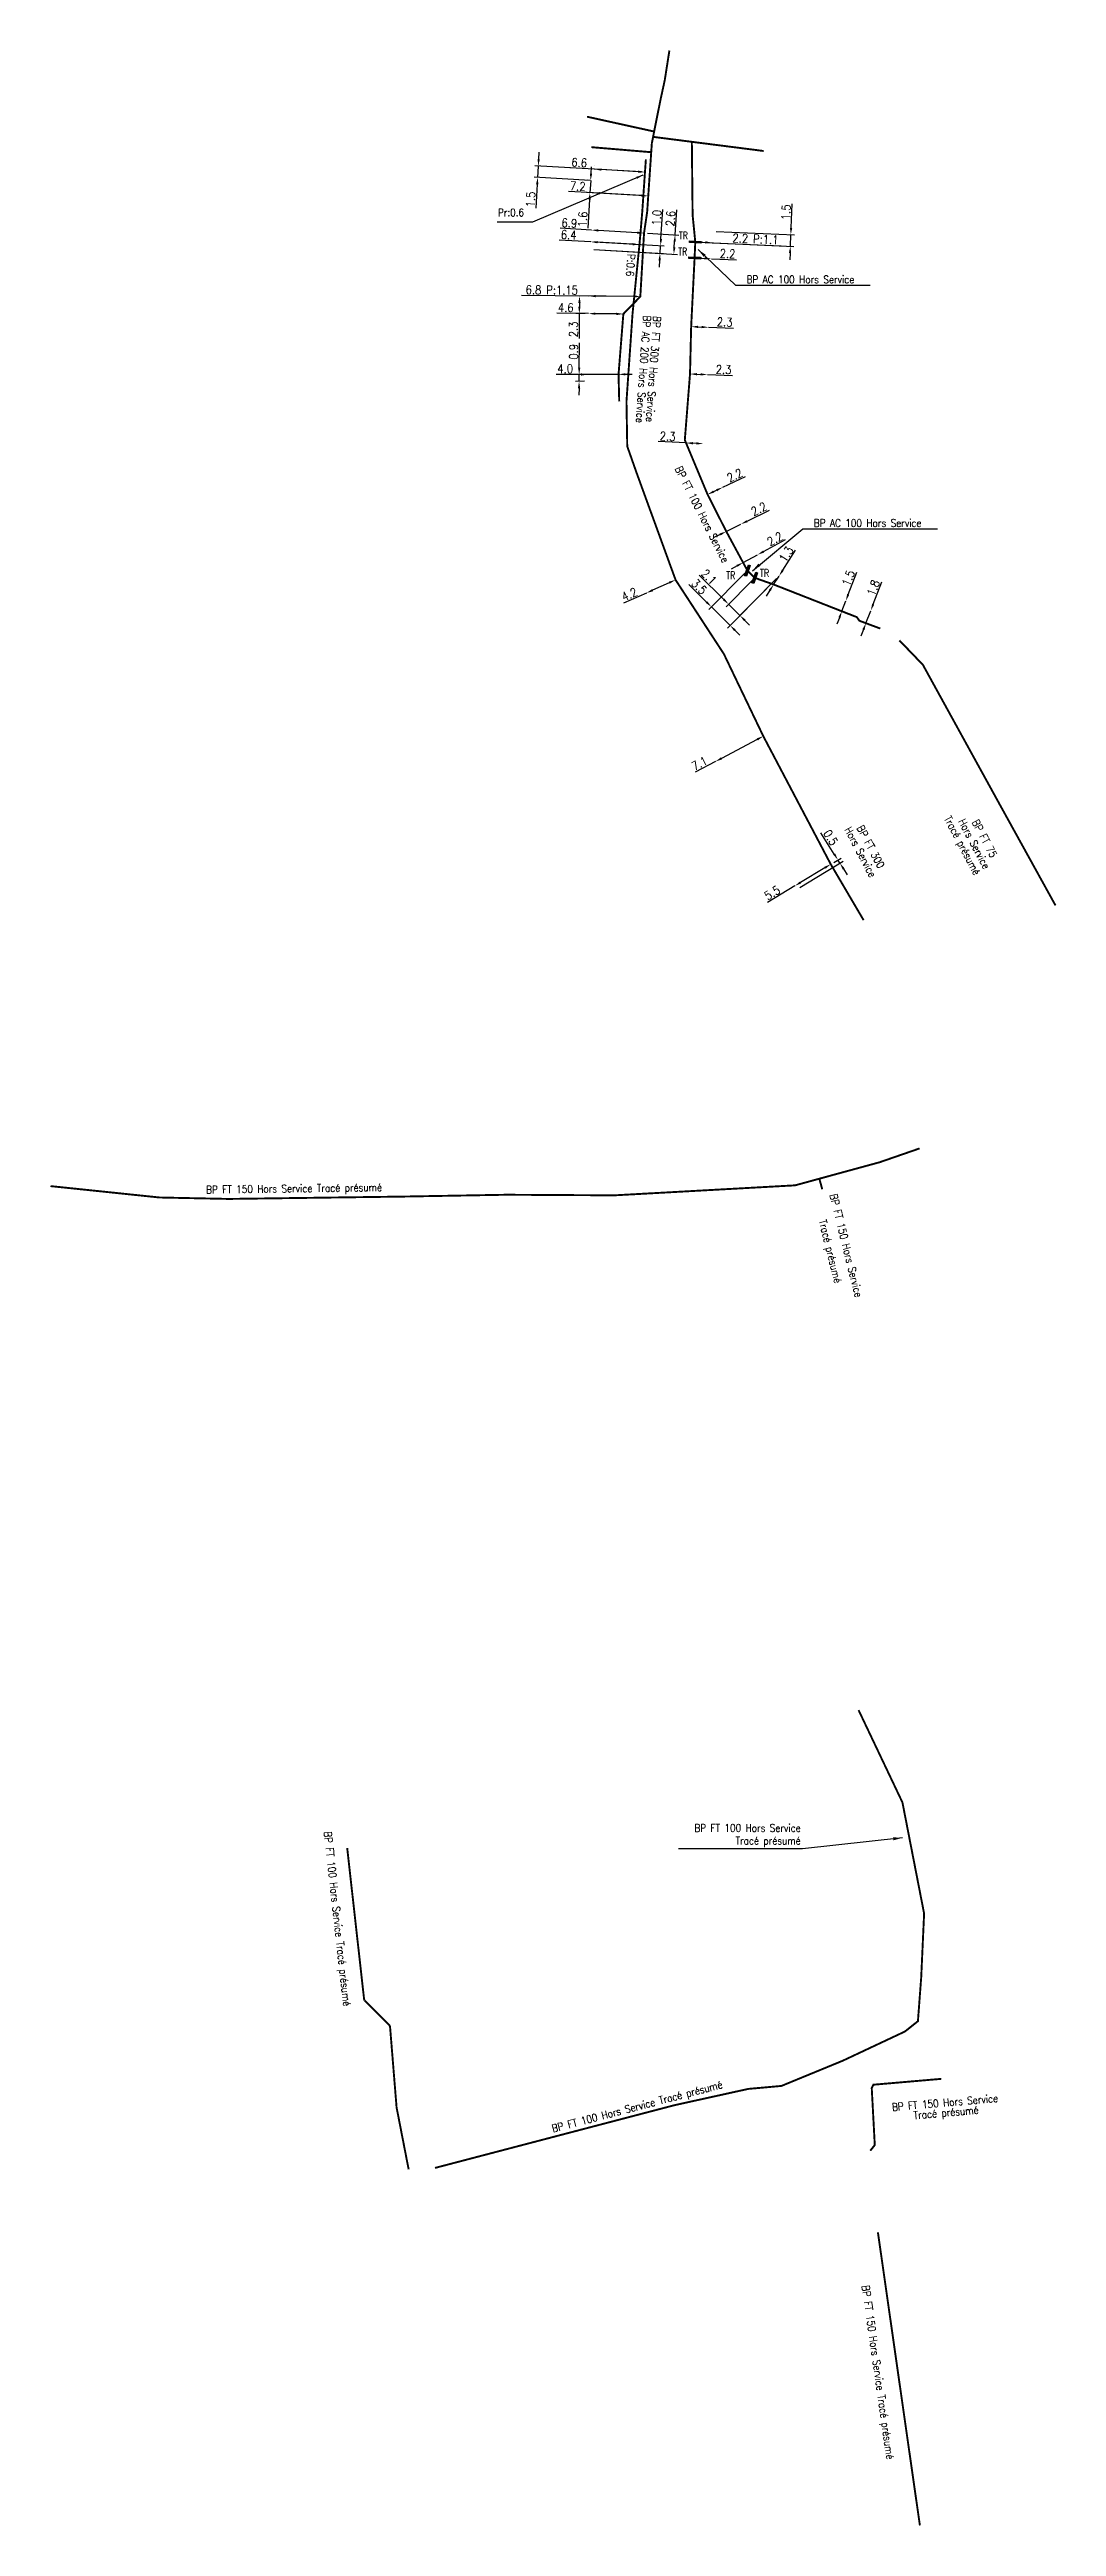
# Model space of a CAD drawing. Header units: millimetres. Extents: x 185000 to 186000, y 128000 to 129005.
# Drawn here: x 185154.4 to 185286.3, y 128035.1 to 128359.6 of the extents above; entities that cross this region are included whole.
import ezdxf
from ezdxf.enums import TextEntityAlignment as Align

# ---------------------------------------------------------------- set-up
doc = ezdxf.new("R2010")
doc.units = ezdxf.units.MM
doc.header["$PDMODE"] = 34
doc.linetypes.add('L_25_FT', pattern=[2000, 1000, 1000])
doc.layers.get('0').update_dxf_attribs({"linetype": 'CONTINUOUS'})
doc.layers.get('DEFPOINTS').update_dxf_attribs({"linetype": 'CONTINUOUS'})
doc.layers.add('L_908', color=5, linetype='CONTINUOUS')
doc.styles.get("Standard").update_dxf_attribs({"font": 'romans.shx', "width": 0.85})
doc.linetypes.add('BP_HS', pattern='A,2,-1,["G",Standard,S=0.85,R=0,X=-0.27,Y=-0.4],-1', length=4)
doc.dimstyles.get("Standard").update_dxf_attribs({"dimtxt": 1.5, "dimasz": 1.2, "dimexe": 0.625, "dimexo": 0.625, "dimgap": 0.25, "dimtad": 1, "dimdec": 1, "dimzin": 0, "dimdsep": 46, "dimtxsty": 'Standard', "dimcen": -0.5, "dimadec": 0, "dimazin": 0, "dimtfac": 1, "dimtdec": 1, "dimtmove": 0, "dimatfit": 3, "dimfxl": 0, "dimtolj": 1, "dimtzin": 0, "dimarcsym": 0})

msp = doc.modelspace()

# ---------------------------------------------------------------- texts
at = {"layer": 'L_908', "linetype": 'L_25_FT', "width": 0.85}
for s, rotation, p in [('P:0.6', 266.0549, (185230.55, 128331.33)), ('BP AC 200 Hors Service', 266.0549, (185232.25, 128317.69)), ('BP FT 300 Hors Service', 266.0549, (185233.57, 128317.72)), ('BP FT 100 Hors Service', 296.8238, (185239.93, 128298.7)), ('Tracé présumé', 297.7566, (185273.85, 128255.25)), ('Hors Service', 297.7566, (185260.67, 128254.47)), ('BP FT 300', 297.7566, (185262, 128255.16)), ('Hors Service', 297.7566, (185275.58, 128255.54)), ('BP FT 75', 297.7566, (185276.91, 128256.23)), ('BP FT 150 Hors Service Tracé présumé', 0.7891, (185186.47, 128210.25)), ('BP FT 150 Hors Service', 283.9392, (185258.8, 128202.93)), ('Tracé présumé', 283.9392, (185256.55, 128202.12)), ('BP FT 100 Hors Service Tracé présumé', 276.3682, (185192.01, 128114.72)), ('BP FT 100 Hors Service Tracé présumé', 14.6926, (185231.44, 128090.01)), ('BP FT 150 Hors Service', 4.9367, (185271.72, 128090.68)), ('Tracé présumé', 4.9367, (185271.88, 128089.18)), ('BP FT 150 Hors Service Tracé présumé', 278.1426, (185262.81, 128055.32))]:
    msp.add_text(s, height=1, rotation=rotation, dxfattribs=at).set_placement(p, align=Align.MIDDLE)
at = {"layer": 'L_908', "linetype": 'Continuous', "char_height": 1}
for s, insert, attachment_point in [('Pr:0.6', (185216.6, 128338.72), 3), ('BP AC 100 Hors Service', (185245.74, 128329.45), 4), ('BP AC 100 Hors Service', (185254.55, 128297.55), 4), ('BP FT 100 Hors Service\\PTracé présumé', (185252.82, 128125.63), 6)]:
    msp.add_mtext(s, dxfattribs=dict(at, insert=insert, attachment_point=attachment_point))

# ---------------------------------------------------------------- blocks, each defined once
blk = doc.blocks.new('*D31')
at = {"layer": 'DEFPOINTS', "color": 0, "linetype": 'Continuous', "transparency": 16777216}
for p in [(185232.43, 128343.51), (185218.37, 128342.82), (185225.72, 128342.4)]:
    blk.add_point(p, dxfattribs=at)
at = {"layer": 'L_908', "color": 0, "linetype": 'Continuous', "lineweight": -2, "transparency": 16777216}
for p, q in [((185231.96, 128343.54), (185217.99, 128344.34)), ((185218.46, 128344.31), (185218.37, 128342.82)), ((185218.51, 128345.21), (185218.56, 128346.11)), ((185225.25, 128342.42), (185217.91, 128342.84)), ((185218.32, 128341.92), (185218.14, 128338.78))]:
    blk.add_line(p, q, dxfattribs=at)
at = {"layer": 'L_908', "color": 0, "linetype": 'Continuous', "transparency": 16777216}
for points in [[(185218.36, 128345.22), (185218.66, 128345.2), (185218.46, 128344.31)], [(185218.17, 128341.93), (185218.47, 128341.91), (185218.37, 128342.82)]]:
    blk.add_solid(points, dxfattribs=at)
at = {"layer": 'L_908', "color": 0, "linetype": 'Continuous', "transparency": 16777216, "insert": (185217.46, 128339.94), "char_height": 1.125, "attachment_point": 5, "rotation": 86.7248}
blk.add_mtext('\\A1;1.5', dxfattribs=at)
blk = doc.blocks.new('*D32')
at = {"layer": 'DEFPOINTS', "color": 0, "linetype": 'Continuous', "transparency": 16777216}
for p in [(185225.84, 128343.89), (185225.84, 128343.89), (185232.43, 128343.51)]:
    blk.add_point(p, dxfattribs=at)
at = {"layer": 'L_908', "color": 0, "linetype": 'Continuous', "lineweight": -2, "transparency": 16777216}
for p, q in [((185225.84, 128343.89), (185222.61, 128344.08)), ((185225.87, 128344.36), (185225.87, 128344.36)), ((185231.53, 128343.57), (185226.74, 128343.84)), ((185232.46, 128343.98), (185232.46, 128343.98))]:
    blk.add_line(p, q, dxfattribs=at)
at = {"layer": 'L_908', "color": 0, "linetype": 'Continuous', "transparency": 16777216}
for points in [[(185226.75, 128343.99), (185226.73, 128343.69), (185225.84, 128343.89)], [(185231.54, 128343.72), (185231.52, 128343.42), (185232.43, 128343.51)]]:
    blk.add_solid(points, dxfattribs=at)
at = {"layer": 'L_908', "color": 0, "linetype": 'Continuous', "transparency": 16777216, "insert": (185223.82, 128344.76), "char_height": 1.125, "attachment_point": 5, "rotation": 356.7248}
blk.add_mtext('\\A1;6.6', dxfattribs=at)
blk = doc.blocks.new('*D33')
at = {"layer": 'DEFPOINTS', "color": 0, "linetype": 'Continuous', "transparency": 16777216}
for p in [(185225.32, 128342.42), (185225.72, 128342.4), (185232.86, 128340.39)]:
    blk.add_point(p, dxfattribs=at)
at = {"layer": 'L_908', "color": 0, "linetype": 'Continuous', "lineweight": -2, "transparency": 16777216}
for p, q in [((185225.37, 128343.32), (185225.42, 128344.22)), ((185232.39, 128340.41), (185224.76, 128340.85)), ((185225.25, 128342.42), (185224.85, 128342.45)), ((185225.32, 128342.42), (185225.22, 128340.82)), ((185225.17, 128339.93), (185224.96, 128336.17))]:
    blk.add_line(p, q, dxfattribs=at)
at = {"layer": 'L_908', "color": 0, "linetype": 'Continuous', "transparency": 16777216}
for points in [[(185225.02, 128339.93), (185225.32, 128339.92), (185225.22, 128340.82)], [(185225.22, 128343.33), (185225.52, 128343.31), (185225.32, 128342.42)]]:
    blk.add_solid(points, dxfattribs=at)
at = {"layer": 'L_908', "color": 0, "linetype": 'Continuous', "transparency": 16777216, "insert": (185224.27, 128337.33), "char_height": 1.125, "attachment_point": 5, "rotation": 86.7248}
blk.add_mtext('\\A1;1.6', dxfattribs=at)
blk = doc.blocks.new('*D34')
at = {"layer": 'DEFPOINTS', "color": 0, "linetype": 'Continuous', "transparency": 16777216}
for p in [(185225.67, 128340.8), (185225.67, 128340.8), (185232.86, 128340.39)]:
    blk.add_point(p, dxfattribs=at)
at = {"layer": 'L_908', "color": 0, "linetype": 'Continuous', "lineweight": -2, "transparency": 16777216}
for p, q in [((185225.67, 128340.8), (185222.4, 128340.99)), ((185225.7, 128341.27), (185225.7, 128341.27)), ((185231.96, 128340.44), (185226.57, 128340.75)), ((185232.88, 128340.86), (185232.88, 128340.86))]:
    blk.add_line(p, q, dxfattribs=at)
at = {"layer": 'L_908', "color": 0, "linetype": 'Continuous', "transparency": 16777216}
for points in [[(185226.58, 128340.9), (185226.56, 128340.6), (185225.67, 128340.8)], [(185231.97, 128340.59), (185231.95, 128340.29), (185232.86, 128340.39)]]:
    blk.add_solid(points, dxfattribs=at)
at = {"layer": 'L_908', "color": 0, "linetype": 'Continuous', "transparency": 16777216, "insert": (185223.63, 128341.67), "char_height": 1.125, "attachment_point": 5, "rotation": 356.7248}
blk.add_mtext('\\A1;7.2', dxfattribs=at)
blk = doc.blocks.new('*D88')
at = {"layer": 'DEFPOINTS', "color": 0, "linetype": 'Continuous', "transparency": 16777216}
for p in [(185223.8, 128316.1), (185224.96, 128316.11), (185228.97, 128317.02)]:
    blk.add_point(p, dxfattribs=at)
at = {"layer": 'L_908', "color": 0, "linetype": 'Continuous', "lineweight": -2, "transparency": 16777216}
for p, q in [((185223.82, 128317.9), (185223.85, 128321.14)), ((185228.5, 128317.02), (185223.34, 128317)), ((185224.49, 128316.11), (185223.34, 128316.1)), ((185223.8, 128315.2), (185223.79, 128314.3)), ((185223.8, 128316.1), (185223.81, 128317))]:
    blk.add_line(p, q, dxfattribs=at)
at = {"layer": 'L_908', "color": 0, "linetype": 'Continuous', "transparency": 16777216}
for points in [[(185223.67, 128317.9), (185223.97, 128317.9), (185223.81, 128317)], [(185223.65, 128315.2), (185223.95, 128315.2), (185223.8, 128316.1)]]:
    blk.add_solid(points, dxfattribs=at)
at = {"layer": 'L_908', "color": 0, "linetype": 'Continuous', "transparency": 16777216, "insert": (185223.09, 128319.98), "char_height": 1.125, "attachment_point": 5, "rotation": 89.44}
blk.add_mtext('\\A1;0.9', dxfattribs=at)
blk = doc.blocks.new('*D89')
at = {"layer": 'DEFPOINTS', "color": 0, "linetype": 'Continuous', "transparency": 16777216}
for p in [(185224.97, 128317.01), (185224.97, 128317.01), (185228.97, 128317.02)]:
    blk.add_point(p, dxfattribs=at)
at = {"layer": 'L_908', "color": 0, "linetype": 'Continuous', "lineweight": -2, "transparency": 16777216}
for p, q in [((185224.07, 128317), (185220.79, 128316.99)), ((185228.97, 128317.02), (185224.97, 128317.01)), ((185229.87, 128317.03), (185230.77, 128317.03))]:
    blk.add_line(p, q, dxfattribs=at)
at = {"layer": 'L_908', "color": 0, "linetype": 'Continuous', "transparency": 16777216}
for points in [[(185224.07, 128317.15), (185224.07, 128316.85), (185224.97, 128317.01)], [(185229.87, 128317.18), (185229.87, 128316.88), (185228.97, 128317.02)]]:
    blk.add_solid(points, dxfattribs=at)
at = {"layer": 'L_908', "color": 0, "linetype": 'Continuous', "transparency": 16777216, "insert": (185221.98, 128317.75), "char_height": 1.125, "attachment_point": 5, "rotation": 0.236}
blk.add_mtext('\\A1;4.0', dxfattribs=at)
blk = doc.blocks.new('*D90')
at = {"layer": 'DEFPOINTS', "color": 0, "linetype": 'Continuous', "transparency": 16777216}
for p in [(185231.82, 128327.21), (185223.83, 128324.99), (185225.05, 128324.98)]:
    blk.add_point(p, dxfattribs=at)
at = {"layer": 'L_908', "color": 0, "linetype": 'Continuous', "lineweight": -2, "transparency": 16777216}
for p, q in [((185231.35, 128327.22), (185223.39, 128327.29)), ((185224.58, 128324.98), (185223.36, 128324.99)), ((185223.83, 128324.99), (185223.8, 128321.71)), ((185223.85, 128326.39), (185223.84, 128325.89))]:
    blk.add_line(p, q, dxfattribs=at)
at = {"layer": 'L_908', "color": 0, "linetype": 'Continuous', "transparency": 16777216}
for points in [[(185223.7, 128326.39), (185224, 128326.39), (185223.86, 128327.29)], [(185223.69, 128325.89), (185223.99, 128325.89), (185223.83, 128324.99)]]:
    blk.add_solid(points, dxfattribs=at)
at = {"layer": 'L_908', "color": 0, "linetype": 'Continuous', "transparency": 16777216, "insert": (185223.06, 128322.91), "char_height": 1.125, "attachment_point": 5, "rotation": 89.44}
blk.add_mtext('\\A1;2.3', dxfattribs=at)
blk = doc.blocks.new('*D91')
at = {"layer": 'DEFPOINTS', "color": 0, "linetype": 'Continuous', "transparency": 16777216}
for p in [(185225.07, 128327.28), (185225.07, 128327.28), (185231.82, 128327.21)]:
    blk.add_point(p, dxfattribs=at)
at = {"layer": 'L_908', "color": 0, "linetype": 'Continuous', "lineweight": -2, "transparency": 16777216}
for p, q in [((185225.07, 128327.28), (185216.28, 128327.36)), ((185230.92, 128327.22), (185225.97, 128327.27))]:
    blk.add_line(p, q, dxfattribs=at)
at = {"layer": 'L_908', "color": 0, "linetype": 'Continuous', "transparency": 16777216}
for points in [[(185225.97, 128327.42), (185225.97, 128327.12), (185225.07, 128327.28)], [(185230.92, 128327.37), (185230.92, 128327.07), (185231.82, 128327.21)]]:
    blk.add_solid(points, dxfattribs=at)
at = {"layer": 'L_908', "color": 0, "linetype": 'Continuous', "transparency": 16777216, "insert": (185220.23, 128328.07), "char_height": 1.125, "attachment_point": 5, "rotation": 359.44}
blk.add_mtext('\\A1;6.8 P:1.15', dxfattribs=at)
blk = doc.blocks.new('*D92')
at = {"layer": 'DEFPOINTS', "color": 0, "linetype": 'Continuous', "transparency": 16777216}
for p in [(185225.05, 128324.98), (185225.05, 128324.98), (185229.6, 128324.93)]:
    blk.add_point(p, dxfattribs=at)
at = {"layer": 'L_908', "color": 0, "linetype": 'Continuous', "lineweight": -2, "transparency": 16777216}
for p, q in [((185225.05, 128324.98), (185220.87, 128325.02)), ((185228.7, 128324.94), (185225.95, 128324.97))]:
    blk.add_line(p, q, dxfattribs=at)
at = {"layer": 'L_908', "color": 0, "linetype": 'Continuous', "transparency": 16777216}
for points in [[(185225.95, 128325.12), (185225.94, 128324.82), (185225.05, 128324.98)], [(185228.7, 128325.09), (185228.69, 128324.79), (185229.6, 128324.93)]]:
    blk.add_solid(points, dxfattribs=at)
at = {"layer": 'L_908', "color": 0, "linetype": 'Continuous', "transparency": 16777216, "insert": (185222.06, 128325.76), "char_height": 1.125, "attachment_point": 5, "rotation": 359.44}
blk.add_mtext('\\A1;4.6', dxfattribs=at)
blk = doc.blocks.new('*D93')
at = {"layer": 'DEFPOINTS', "color": 0, "linetype": 'Continuous', "transparency": 16777216}
for p in [(185256.76, 128252.86), (185257.97, 128253), (185252.32, 128249.59)]:
    blk.add_point(p, dxfattribs=at)
at = {"layer": 'L_908', "color": 0, "linetype": 'Continuous', "lineweight": -2, "transparency": 16777216}
for p, q in [((185257.22, 128254.19), (185255.48, 128256.96)), ((185252.72, 128249.83), (185258.37, 128253.24)), ((185257.16, 128253.1), (185258.11, 128253.67)), ((185257.97, 128253), (185257.7, 128253.42)), ((185258.45, 128252.24), (185258.93, 128251.48))]:
    blk.add_line(p, q, dxfattribs=at)
at = {"layer": 'L_908', "color": 0, "linetype": 'Continuous', "transparency": 16777216}
for points in [[(185257.35, 128254.27), (185257.1, 128254.11), (185257.7, 128253.42)], [(185258.58, 128252.32), (185258.32, 128252.16), (185257.97, 128253)]]:
    blk.add_solid(points, dxfattribs=at)
at = {"layer": 'L_908', "color": 0, "linetype": 'Continuous', "transparency": 16777216, "insert": (185256.75, 128256.35), "char_height": 1.125, "attachment_point": 5, "rotation": 302.1453}
blk.add_mtext('\\A1;0.5', dxfattribs=at)
blk = doc.blocks.new('*D94')
at = {"layer": 'DEFPOINTS', "color": 0, "linetype": 'Continuous', "transparency": 16777216}
for p in [(185256.76, 128252.86), (185252.05, 128250.01), (185252.05, 128250.01)]:
    blk.add_point(p, dxfattribs=at)
at = {"layer": 'L_908', "color": 0, "linetype": 'Continuous', "lineweight": -2, "transparency": 16777216}
for p, q in [((185252.05, 128250.01), (185248.47, 128247.86)), ((185255.99, 128252.39), (185252.82, 128250.48))]:
    blk.add_line(p, q, dxfattribs=at)
at = {"layer": 'L_908', "color": 0, "linetype": 'Continuous', "transparency": 16777216}
for points in [[(185255.91, 128252.52), (185256.07, 128252.26), (185256.76, 128252.86)], [(185252.74, 128250.61), (185252.9, 128250.35), (185252.05, 128250.01)]]:
    blk.add_solid(points, dxfattribs=at)
at = {"layer": 'L_908', "color": 0, "linetype": 'Continuous', "transparency": 16777216, "insert": (185249.1, 128249.11), "char_height": 1.125, "attachment_point": 5, "rotation": 31.1003}
blk.add_mtext('\\A1;5.5', dxfattribs=at)
blk = doc.blocks.new('*D95')
at = {"layer": 'DEFPOINTS', "color": 0, "linetype": 'Continuous', "transparency": 16777216}
for p in [(185247.93, 128269.63), (185241.66, 128266.31), (185241.66, 128266.31)]:
    blk.add_point(p, dxfattribs=at)
at = {"layer": 'L_908', "color": 0, "linetype": 'Continuous', "lineweight": -2, "transparency": 16777216}
for p, q in [((185247.14, 128269.21), (185242.45, 128266.73)), ((185241.66, 128266.31), (185239, 128264.9))]:
    blk.add_line(p, q, dxfattribs=at)
at = {"layer": 'L_908', "color": 0, "linetype": 'Continuous', "transparency": 16777216}
for points in [[(185247.07, 128269.34), (185247.21, 128269.07), (185247.93, 128269.63)], [(185242.38, 128266.86), (185242.52, 128266.59), (185241.66, 128266.31)]]:
    blk.add_solid(points, dxfattribs=at)
at = {"layer": 'L_908', "color": 0, "linetype": 'Continuous', "transparency": 16777216, "insert": (185239.58, 128266.06), "char_height": 1.125, "attachment_point": 5, "rotation": 27.8861}
blk.add_mtext('\\A1;7.1', dxfattribs=at)
blk = doc.blocks.new('*D96')
at = {"layer": 'DEFPOINTS', "color": 0, "linetype": 'Continuous', "transparency": 16777216}
for p in [(185225.32, 128334.38), (185225.26, 128333.39), (185234.4, 128332.87)]:
    blk.add_point(p, dxfattribs=at)
at = {"layer": 'L_908', "color": 0, "linetype": 'Continuous', "lineweight": -2, "transparency": 16777216}
for p, q in [((185234.53, 128334.76), (185234.78, 128338.62)), ((185225.79, 128334.36), (185234.94, 128333.84)), ((185234.4, 128332.87), (185234.47, 128333.87)), ((185225.73, 128333.36), (185234.87, 128332.84)), ((185234.35, 128331.97), (185234.29, 128331.07))]:
    blk.add_line(p, q, dxfattribs=at)
at = {"layer": 'L_908', "color": 0, "linetype": 'Continuous', "transparency": 16777216}
for points in [[(185234.38, 128334.77), (185234.68, 128334.75), (185234.47, 128333.87)], [(185234.2, 128331.98), (185234.5, 128331.96), (185234.4, 128332.87)]]:
    blk.add_solid(points, dxfattribs=at)
at = {"layer": 'L_908', "color": 0, "linetype": 'Continuous', "transparency": 16777216, "insert": (185233.96, 128337.55), "char_height": 1.125, "attachment_point": 5, "rotation": 86.2745}
blk.add_mtext('\\A1;1.0', dxfattribs=at)
blk = doc.blocks.new('*D97')
at = {"layer": 'DEFPOINTS', "color": 0, "linetype": 'Continuous', "transparency": 16777216}
for p in [(185225.32, 128334.38), (185225.32, 128334.38), (185231.71, 128334.02)]:
    blk.add_point(p, dxfattribs=at)
at = {"layer": 'L_908', "color": 0, "linetype": 'Continuous', "lineweight": -2, "transparency": 16777216}
for p, q in [((185225.32, 128334.38), (185221.21, 128334.62)), ((185230.81, 128334.07), (185226.22, 128334.33))]:
    blk.add_line(p, q, dxfattribs=at)
at = {"layer": 'L_908', "color": 0, "linetype": 'Continuous', "transparency": 16777216}
for points in [[(185226.23, 128334.48), (185226.21, 128334.18), (185225.32, 128334.38)], [(185230.82, 128334.22), (185230.81, 128333.92), (185231.71, 128334.02)]]:
    blk.add_solid(points, dxfattribs=at)
at = {"layer": 'L_908', "color": 0, "linetype": 'Continuous', "transparency": 16777216, "insert": (185222.44, 128335.3), "char_height": 1.125, "attachment_point": 5, "rotation": 356.7599}
blk.add_mtext('\\A1;6.4', dxfattribs=at)
blk = doc.blocks.new('*D98')
at = {"layer": 'DEFPOINTS', "color": 0, "linetype": 'Continuous', "transparency": 16777216}
for p in [(185232.31, 128335.53), (185225.26, 128333.39), (185236.21, 128332.77)]:
    blk.add_point(p, dxfattribs=at)
at = {"layer": 'L_908', "color": 0, "linetype": 'Continuous', "lineweight": -2, "transparency": 16777216}
for p, q in [((185236.38, 128335.3), (185236.59, 128338.57)), ((185232.78, 128335.5), (185236.85, 128335.27)), ((185236.27, 128333.66), (185236.32, 128334.4)), ((185225.73, 128333.36), (185236.68, 128332.74))]:
    blk.add_line(p, q, dxfattribs=at)
at = {"layer": 'L_908', "color": 0, "linetype": 'Continuous', "transparency": 16777216}
for points in [[(185236.12, 128333.67), (185236.42, 128333.65), (185236.21, 128332.77)], [(185236.17, 128334.41), (185236.47, 128334.39), (185236.38, 128335.3)]]:
    blk.add_solid(points, dxfattribs=at)
at = {"layer": 'L_908', "color": 0, "linetype": 'Continuous', "transparency": 16777216, "insert": (185235.77, 128337.43), "char_height": 1.125, "attachment_point": 5, "rotation": 86.2745}
blk.add_mtext('\\A1;2.6', dxfattribs=at)
blk = doc.blocks.new('*D99')
at = {"layer": 'DEFPOINTS', "color": 0, "linetype": 'Continuous', "transparency": 16777216}
for p in [(185232.61, 128288.38), (185232.61, 128288.38), (185236.44, 128290.1)]:
    blk.add_point(p, dxfattribs=at)
at = {"layer": 'L_908', "color": 0, "linetype": 'Continuous', "lineweight": -2, "transparency": 16777216}
for p, q in [((185232.61, 128288.38), (185229.62, 128287.04)), ((185235.62, 128289.73), (185233.43, 128288.75))]:
    blk.add_line(p, q, dxfattribs=at)
at = {"layer": 'L_908', "color": 0, "linetype": 'Continuous', "transparency": 16777216}
for points in [[(185233.37, 128288.89), (185233.49, 128288.61), (185232.61, 128288.38)], [(185235.56, 128289.87), (185235.68, 128289.6), (185236.44, 128290.1)]]:
    blk.add_solid(points, dxfattribs=at)
at = {"layer": 'L_908', "color": 0, "linetype": 'Continuous', "transparency": 16777216, "insert": (185230.39, 128288.21), "char_height": 1.125, "attachment_point": 5, "rotation": 24.1505}
blk.add_mtext('\\A1;4.2', dxfattribs=at)
blk = doc.blocks.new('*D100')
at = {"layer": 'DEFPOINTS', "color": 0, "linetype": 'Continuous', "transparency": 16777216}
for p in [(185239.02, 128334.36), (185241.28, 128335.76), (185251.53, 128335.31)]:
    blk.add_point(p, dxfattribs=at)
at = {"layer": 'L_908', "color": 0, "linetype": 'Continuous', "lineweight": -2, "transparency": 16777216}
for p, q in [((185251.57, 128336.21), (185251.7, 128339.35)), ((185239.49, 128334.34), (185251.94, 128333.79)), ((185241.75, 128335.74), (185252, 128335.29)), ((185251.47, 128333.81), (185251.53, 128335.31)), ((185251.43, 128332.91), (185251.39, 128332.01))]:
    blk.add_line(p, q, dxfattribs=at)
at = {"layer": 'L_908', "color": 0, "linetype": 'Continuous', "transparency": 16777216}
for points in [[(185251.28, 128332.92), (185251.58, 128332.9), (185251.47, 128333.81)], [(185251.42, 128336.21), (185251.72, 128336.2), (185251.53, 128335.31)]]:
    blk.add_solid(points, dxfattribs=at)
at = {"layer": 'L_908', "color": 0, "linetype": 'Continuous', "transparency": 16777216, "insert": (185250.91, 128338.26), "char_height": 1.125, "attachment_point": 5, "rotation": 87.5655}
blk.add_mtext('\\A1;1.5', dxfattribs=at)
blk = doc.blocks.new('*D101')
at = {"layer": 'DEFPOINTS', "color": 0, "linetype": 'Continuous', "transparency": 16777216}
for p in [(185239.02, 128334.36), (185241.22, 128334.27), (185241.22, 128334.27)]:
    blk.add_point(p, dxfattribs=at)
at = {"layer": 'L_908', "color": 0, "linetype": 'Continuous', "lineweight": -2, "transparency": 16777216}
for p, q in [((185239.92, 128334.32), (185240.32, 128334.31)), ((185241.22, 128334.27), (185250.25, 128333.86))]:
    blk.add_line(p, q, dxfattribs=at)
at = {"layer": 'L_908', "color": 0, "linetype": 'Continuous', "transparency": 16777216}
for points in [[(185239.93, 128334.47), (185239.91, 128334.17), (185239.02, 128334.36)], [(185240.33, 128334.46), (185240.31, 128334.16), (185241.22, 128334.27)]]:
    blk.add_solid(points, dxfattribs=at)
at = {"layer": 'L_908', "color": 0, "linetype": 'Continuous', "transparency": 16777216, "insert": (185246.91, 128334.76), "char_height": 1.125, "attachment_point": 5, "rotation": 357.4488}
blk.add_mtext('\\A1;2.2 P:1.1', dxfattribs=at)
blk = doc.blocks.new('*D102')
at = {"layer": 'DEFPOINTS', "color": 0, "linetype": 'Continuous', "transparency": 16777216}
for p in [(185238.48, 128323.27), (185240.76, 128323.19), (185240.76, 128323.19)]:
    blk.add_point(p, dxfattribs=at)
at = {"layer": 'L_908', "color": 0, "linetype": 'Continuous', "lineweight": -2, "transparency": 16777216}
for p, q in [((185239.38, 128323.24), (185239.86, 128323.22)), ((185240.76, 128323.19), (185244.04, 128323.09))]:
    blk.add_line(p, q, dxfattribs=at)
at = {"layer": 'L_908', "color": 0, "linetype": 'Continuous', "transparency": 16777216}
for points in [[(185239.39, 128323.39), (185239.38, 128323.09), (185238.48, 128323.27)], [(185239.86, 128323.37), (185239.86, 128323.07), (185240.76, 128323.19)]]:
    blk.add_solid(points, dxfattribs=at)
at = {"layer": 'L_908', "color": 0, "linetype": 'Continuous', "transparency": 16777216, "insert": (185242.87, 128323.87), "char_height": 1.125, "attachment_point": 5, "rotation": 358.1611}
blk.add_mtext('\\A1;2.3', dxfattribs=at)
blk = doc.blocks.new('*D103')
at = {"layer": 'DEFPOINTS', "color": 0, "linetype": 'Continuous', "transparency": 16777216}
for p in [(185238.33, 128317.07), (185240.61, 128316.99), (185240.61, 128316.99)]:
    blk.add_point(p, dxfattribs=at)
at = {"layer": 'L_908', "color": 0, "linetype": 'Continuous', "lineweight": -2, "transparency": 16777216}
for p, q in [((185239.23, 128317.04), (185239.71, 128317.02)), ((185240.61, 128316.99), (185243.89, 128316.87))]:
    blk.add_line(p, q, dxfattribs=at)
at = {"layer": 'L_908', "color": 0, "linetype": 'Continuous', "transparency": 16777216}
for points in [[(185239.24, 128317.19), (185239.23, 128316.89), (185238.33, 128317.07)], [(185239.72, 128317.17), (185239.71, 128316.87), (185240.61, 128316.99)]]:
    blk.add_solid(points, dxfattribs=at)
at = {"layer": 'L_908', "color": 0, "linetype": 'Continuous', "transparency": 16777216, "insert": (185242.73, 128317.66), "char_height": 1.125, "attachment_point": 5, "rotation": 357.9597}
blk.add_mtext('\\A1;2.3', dxfattribs=at)
blk = doc.blocks.new('*D104')
at = {"layer": 'DEFPOINTS', "color": 0, "linetype": 'Continuous', "transparency": 16777216}
for p in [(185240.63, 128301.29), (185242.62, 128302.23), (185242.62, 128302.23)]:
    blk.add_point(p, dxfattribs=at)
at = {"layer": 'L_908', "color": 0, "linetype": 'Continuous', "lineweight": -2, "transparency": 16777216}
for p, q in [((185241.44, 128301.68), (185241.8, 128301.85)), ((185242.62, 128302.23), (185245.58, 128303.63))]:
    blk.add_line(p, q, dxfattribs=at)
at = {"layer": 'L_908', "color": 0, "linetype": 'Continuous', "transparency": 16777216}
for points in [[(185241.38, 128301.81), (185241.51, 128301.54), (185240.63, 128301.29)], [(185241.74, 128301.98), (185241.87, 128301.71), (185242.62, 128302.23)]]:
    blk.add_solid(points, dxfattribs=at)
at = {"layer": 'L_908', "color": 0, "linetype": 'Continuous', "transparency": 16777216, "insert": (185244.19, 128303.8), "char_height": 1.125, "attachment_point": 5, "rotation": 25.2476}
blk.add_mtext('\\A1;2.2', dxfattribs=at)
blk = doc.blocks.new('*D105')
at = {"layer": 'DEFPOINTS', "color": 0, "linetype": 'Continuous', "transparency": 16777216}
for p in [(185243.08, 128296.45), (185245, 128297.4), (185245, 128297.4)]:
    blk.add_point(p, dxfattribs=at)
at = {"layer": 'L_908', "color": 0, "linetype": 'Continuous', "lineweight": -2, "transparency": 16777216}
for p, q in [((185245.81, 128297.8), (185248.75, 128299.25)), ((185242.27, 128296.05), (185241.46, 128295.65)), ((185243.08, 128296.45), (185245, 128297.4))]:
    blk.add_line(p, q, dxfattribs=at)
at = {"layer": 'L_908', "color": 0, "linetype": 'Continuous', "transparency": 16777216}
for points in [[(185242.2, 128296.18), (185242.34, 128295.91), (185243.08, 128296.45)], [(185245.74, 128297.93), (185245.88, 128297.66), (185245, 128297.4)]]:
    blk.add_solid(points, dxfattribs=at)
at = {"layer": 'L_908', "color": 0, "linetype": 'Continuous', "transparency": 16777216, "insert": (185247.35, 128299.4), "char_height": 1.125, "attachment_point": 5, "rotation": 26.2999}
blk.add_mtext('\\A1;2.2', dxfattribs=at)
blk = doc.blocks.new('*D106')
at = {"layer": 'DEFPOINTS', "color": 0, "linetype": 'Continuous', "transparency": 16777216}
for p in [(185245.28, 128292.37), (185247.17, 128293.39), (185247.17, 128293.39)]:
    blk.add_point(p, dxfattribs=at)
at = {"layer": 'L_908', "color": 0, "linetype": 'Continuous', "lineweight": -2, "transparency": 16777216}
for p, q in [((185247.97, 128293.82), (185250.85, 128295.38)), ((185244.49, 128291.94), (185243.7, 128291.51)), ((185245.28, 128292.37), (185247.17, 128293.39))]:
    blk.add_line(p, q, dxfattribs=at)
at = {"layer": 'L_908', "color": 0, "linetype": 'Continuous', "transparency": 16777216}
for points in [[(185244.42, 128292.07), (185244.56, 128291.81), (185245.28, 128292.37)], [(185247.89, 128293.95), (185248.04, 128293.69), (185247.17, 128293.39)]]:
    blk.add_solid(points, dxfattribs=at)
at = {"layer": 'L_908', "color": 0, "linetype": 'Continuous', "transparency": 16777216, "insert": (185249.45, 128295.47), "char_height": 1.125, "attachment_point": 5, "rotation": 28.416}
blk.add_mtext('\\A1;2.2', dxfattribs=at)
blk = doc.blocks.new('*D107')
at = {"layer": 'DEFPOINTS', "color": 0, "linetype": 'Continuous', "transparency": 16777216}
for p in [(185246.81, 128290.37), (185249.99, 128290.6), (185244.87, 128285.44)]:
    blk.add_point(p, dxfattribs=at)
at = {"layer": 'L_908', "color": 0, "linetype": 'Continuous', "lineweight": -2, "transparency": 16777216}
for p, q in [((185242.74, 128287.55), (185239.55, 128290.71)), ((185246.48, 128290.04), (185243.05, 128286.58)), ((185249.66, 128290.27), (185244.54, 128285.1)), ((185244.87, 128285.44), (185243.38, 128286.92)), ((185245.51, 128284.8), (185246.14, 128284.17))]:
    blk.add_line(p, q, dxfattribs=at)
at = {"layer": 'L_908', "color": 0, "linetype": 'Continuous', "transparency": 16777216}
for points in [[(185242.84, 128287.66), (185242.63, 128287.44), (185243.38, 128286.92)], [(185245.61, 128284.91), (185245.4, 128284.7), (185244.87, 128285.44)]]:
    blk.add_solid(points, dxfattribs=at)
at = {"layer": 'L_908', "color": 0, "linetype": 'Continuous', "transparency": 16777216, "insert": (185240.82, 128290.5), "char_height": 1.125, "attachment_point": 5, "rotation": 315.2307}
blk.add_mtext('\\A1;2.1', dxfattribs=at)
blk = doc.blocks.new('*D108')
at = {"layer": 'DEFPOINTS', "color": 0, "linetype": 'Continuous', "transparency": 16777216}
for p in [(185245.85, 128291.32), (185249.99, 128290.6), (185243.58, 128284.14)]:
    blk.add_point(p, dxfattribs=at)
at = {"layer": 'L_908', "color": 0, "linetype": 'Continuous', "lineweight": -2, "transparency": 16777216}
for p, q in [((185240.49, 128287.2), (185238.16, 128289.51)), ((185245.52, 128290.99), (185240.8, 128286.23)), ((185249.66, 128290.27), (185243.25, 128283.8)), ((185243.58, 128284.14), (185241.13, 128286.57)), ((185244.22, 128283.5), (185244.86, 128282.87))]:
    blk.add_line(p, q, dxfattribs=at)
at = {"layer": 'L_908', "color": 0, "linetype": 'Continuous', "transparency": 16777216}
for points in [[(185240.59, 128287.31), (185240.38, 128287.09), (185241.13, 128286.57)], [(185244.32, 128283.61), (185244.11, 128283.4), (185243.58, 128284.14)]]:
    blk.add_solid(points, dxfattribs=at)
at = {"layer": 'L_908', "color": 0, "linetype": 'Continuous', "transparency": 16777216, "insert": (185239.53, 128289.2), "char_height": 1.125, "attachment_point": 5, "rotation": 315.2307}
blk.add_mtext('\\A1;3.5', dxfattribs=at)
blk = doc.blocks.new('*D109')
at = {"layer": 'DEFPOINTS', "color": 0, "linetype": 'Continuous', "transparency": 16777216}
for p in [(185249.28, 128289.5), (185249.99, 128290.6), (185249.99, 128290.6)]:
    blk.add_point(p, dxfattribs=at)
at = {"layer": 'L_908', "color": 0, "linetype": 'Continuous', "lineweight": -2, "transparency": 16777216}
for p, q in [((185250.47, 128291.36), (185252.16, 128294.01)), ((185248.8, 128288.74), (185248.31, 128287.98)), ((185249.28, 128289.5), (185249.99, 128290.6))]:
    blk.add_line(p, q, dxfattribs=at)
at = {"layer": 'L_908', "color": 0, "linetype": 'Continuous', "transparency": 16777216}
for points in [[(185248.67, 128288.82), (185248.92, 128288.66), (185249.28, 128289.5)], [(185250.35, 128291.44), (185250.6, 128291.28), (185249.99, 128290.6)]]:
    blk.add_solid(points, dxfattribs=at)
at = {"layer": 'L_908', "color": 0, "linetype": 'Continuous', "transparency": 16777216, "insert": (185250.93, 128293.46), "char_height": 1.125, "attachment_point": 5, "rotation": 57.4181}
blk.add_mtext('\\A1;1.3', dxfattribs=at)
blk = doc.blocks.new('*D110')
at = {"layer": 'DEFPOINTS', "color": 0, "linetype": 'Continuous', "transparency": 16777216}
for p in [(185258.22, 128285.99), (185258.73, 128287.35), (185258.73, 128287.35)]:
    blk.add_point(p, dxfattribs=at)
at = {"layer": 'L_908', "color": 0, "linetype": 'Continuous', "lineweight": -2, "transparency": 16777216}
for p, q in [((185259.05, 128288.19), (185260.17, 128291.12)), ((185257.89, 128285.15), (185257.57, 128284.31)), ((185258.22, 128285.99), (185258.73, 128287.35))]:
    blk.add_line(p, q, dxfattribs=at)
at = {"layer": 'L_908', "color": 0, "linetype": 'Continuous', "transparency": 16777216}
for points in [[(185258.91, 128288.24), (185259.19, 128288.14), (185258.73, 128287.35)], [(185257.75, 128285.21), (185258.03, 128285.1), (185258.22, 128285.99)]]:
    blk.add_solid(points, dxfattribs=at)
at = {"layer": 'L_908', "color": 0, "linetype": 'Continuous', "transparency": 16777216, "insert": (185259.07, 128290.34), "char_height": 1.125, "attachment_point": 5, "rotation": 69.0966}
blk.add_mtext('\\A1;1.5', dxfattribs=at)
blk = doc.blocks.new('*D111')
at = {"layer": 'DEFPOINTS', "color": 0, "linetype": 'Continuous', "transparency": 16777216}
for p in [(185262, 128286.07), (185262, 128286.07), (185261.37, 128284.43)]:
    blk.add_point(p, dxfattribs=at)
at = {"layer": 'L_908', "color": 0, "linetype": 'Continuous', "lineweight": -2, "transparency": 16777216}
for p, q in [((185262.32, 128286.91), (185263.44, 128289.84)), ((185261.37, 128284.43), (185262, 128286.07)), ((185261.05, 128283.59), (185260.72, 128282.75))]:
    blk.add_line(p, q, dxfattribs=at)
at = {"layer": 'L_908', "color": 0, "linetype": 'Continuous', "transparency": 16777216}
for points in [[(185262.18, 128286.96), (185262.46, 128286.86), (185262, 128286.07)], [(185260.91, 128283.65), (185261.19, 128283.54), (185261.37, 128284.43)]]:
    blk.add_solid(points, dxfattribs=at)
at = {"layer": 'L_908', "color": 0, "linetype": 'Continuous', "transparency": 16777216, "insert": (185262.34, 128289.06), "char_height": 1.125, "attachment_point": 5, "rotation": 69.0159}
blk.add_mtext('\\A1;1.8', dxfattribs=at)
blk = doc.blocks.new('L_340_19')
at = {"linetype": 'Continuous'}
blk.add_hatch(color=0, dxfattribs=at).paths.add_polyline_path([(0.12, 0.75), (-0.12, 0.75), (-0.12, -0.75), (0.12, -0.75)])
at = {"color": 0, "linetype": 'Continuous'}
blk.add_lwpolyline([(-0.12, 0.75), (0.12, 0.75), (0.12, -0.75), (-0.12, -0.75)], close=True, dxfattribs=at)
at = {"color": 0, "linetype": 'Continuous', "width": 0.75}
for tag, height, flags, p in [('TR', 1, 8, (0, 1.98)), ('DEF_LEG', 1.2, 3, (0, -5)), ('DEF_COUP', 1.2, 3, (0, -7.5)), ('DEF_TYPE', 1.2, 3, (0, -10))]:
    blk.add_attdef(tag, text='', height=height, dxfattribs=dict(at, flags=flags)).set_placement(p, align=Align.MIDDLE)
blk = doc.blocks.new('*D113')
at = {"layer": 'DEFPOINTS', "color": 0, "linetype": 'Continuous', "transparency": 16777216}
for p in [(185225.42, 128335.92), (185225.42, 128335.92), (185232.31, 128335.53)]:
    blk.add_point(p, dxfattribs=at)
at = {"layer": 'L_908', "color": 0, "linetype": 'Continuous', "lineweight": -2, "transparency": 16777216}
for p, q in [((185225.42, 128335.92), (185221.34, 128336.15)), ((185231.41, 128335.58), (185226.32, 128335.87))]:
    blk.add_line(p, q, dxfattribs=at)
at = {"layer": 'L_908', "color": 0, "linetype": 'Continuous', "transparency": 16777216}
for points in [[(185226.33, 128336.02), (185226.31, 128335.72), (185225.42, 128335.92)], [(185231.42, 128335.73), (185231.4, 128335.43), (185232.31, 128335.53)]]:
    blk.add_solid(points, dxfattribs=at)
at = {"layer": 'L_908', "color": 0, "linetype": 'Continuous', "transparency": 16777216, "insert": (185222.53, 128336.84), "char_height": 1.125, "attachment_point": 5, "rotation": 356.7599}
blk.add_mtext('\\A1;6.9', dxfattribs=at)
blk = doc.blocks.new('*D114')
at = {"layer": 'DEFPOINTS', "color": 0, "linetype": 'Continuous', "transparency": 16777216}
for p in [(185238.93, 128332.27), (185238.93, 128332.27), (185241.13, 128332.17)]:
    blk.add_point(p, dxfattribs=at)
at = {"layer": 'L_908', "color": 0, "linetype": 'Continuous', "lineweight": -2, "transparency": 16777216}
for p, q in [((185239.83, 128332.23), (185240.23, 128332.21)), ((185241.13, 128332.17), (185244.41, 128332.03))]:
    blk.add_line(p, q, dxfattribs=at)
at = {"layer": 'L_908', "color": 0, "linetype": 'Continuous', "transparency": 16777216}
for points in [[(185239.84, 128332.38), (185239.83, 128332.08), (185238.93, 128332.27)], [(185240.24, 128332.36), (185240.23, 128332.06), (185241.13, 128332.17)]]:
    blk.add_solid(points, dxfattribs=at)
at = {"layer": 'L_908', "color": 0, "linetype": 'Continuous', "transparency": 16777216, "insert": (185243.25, 128332.83), "char_height": 1.125, "attachment_point": 5, "rotation": 357.5655}
blk.add_mtext('\\A1;2.2', dxfattribs=at)
blk = doc.blocks.new('*D115')
at = {"layer": 'DEFPOINTS', "color": 0, "linetype": 'Continuous', "transparency": 16777216}
for p in [(185237.81, 128308.04), (185240.06, 128307.94), (185240.06, 128307.94)]:
    blk.add_point(p, dxfattribs=at)
at = {"layer": 'L_908', "color": 0, "linetype": 'Continuous', "lineweight": -2, "transparency": 16777216}
for p, q in [((185237.81, 128308.04), (185234.18, 128308.22)), ((185239.16, 128307.98), (185238.71, 128308))]:
    blk.add_line(p, q, dxfattribs=at)
at = {"layer": 'L_908', "color": 0, "linetype": 'Continuous', "transparency": 16777216}
for points in [[(185238.71, 128308.15), (185238.7, 128307.85), (185237.81, 128308.04)], [(185239.16, 128308.13), (185239.15, 128307.83), (185240.06, 128307.94)]]:
    blk.add_solid(points, dxfattribs=at)
at = {"layer": 'L_908', "color": 0, "linetype": 'Continuous', "transparency": 16777216, "insert": (185235.4, 128308.91), "char_height": 1.125, "attachment_point": 5, "rotation": 357.2872}
blk.add_mtext('\\A1;2.3', dxfattribs=at)

# ---------------------------------------------------------------- dimensions: what is measured, and where the dimension line sits
at = {"layer": 'L_908', "linetype": 'Continuous'}
for base, p1, p2, angle, override, picture, middle in [((185218.37, 128342.82), (185232.43, 128343.51), (185225.72, 128342.4), 86.7248, {"dimscale": 0.75}, '*D31', (185218.21, 128339.9)), ((185225.84, 128343.89), (185232.43, 128343.51), (185225.84, 128343.89), 356.7248, {"dimscale": 0.75}, '*D32', (185223.78, 128344.01)), ((185225.32, 128342.42), (185232.86, 128340.39), (185225.72, 128342.4), 266.7248, {"dimscale": 0.75}, '*D33', (185225.02, 128337.29)), ((185225.67, 128340.8), (185232.86, 128340.39), (185225.67, 128340.8), 356.7248, {"dimscale": 0.75}, '*D34', (185223.58, 128340.92)), ((185225.42, 128335.92), (185232.31, 128335.53), (185225.42, 128335.92), 356.7599, {"dimscale": 0.75}, '*D113', (185222.48, 128336.09)), ((185234.4, 128332.87), (185225.32, 128334.38), (185225.26, 128333.39), 86.2745, {"dimscale": 0.75, "dimatfit": 0}, '*D96', (185234.71, 128337.5)), ((185251.53, 128335.31), (185239.02, 128334.36), (185241.28, 128335.76), 267.5655, {"dimscale": 0.75, "dimatfit": 0}, '*D100', (185251.66, 128338.23)), ((185225.32, 128334.38), (185231.71, 128334.02), (185225.32, 128334.38), 356.7599, {"dimscale": 0.75}, '*D97', (185222.4, 128334.55)), ((185238.93, 128332.27), (185241.13, 128332.17), (185238.93, 128332.27), 357.5655, {"dimscale": 0.75}, '*D114', (185243.22, 128332.08)), ((185223.83, 128324.99), (185231.82, 128327.21), (185225.05, 128324.98), 89.44, {"dimscale": 0.75}, '*D90', (185223.81, 128322.9)), ((185225.05, 128324.98), (185229.6, 128324.93), (185225.05, 128324.98), 359.44, {"dimscale": 0.75}, '*D92', (185222.06, 128325.01)), ((185240.76, 128323.19), (185238.48, 128323.27), (185240.76, 128323.19), 178.1611, {"dimscale": 0.75}, '*D102', (185242.85, 128323.12)), ((185224.97, 128317.01), (185228.97, 128317.02), (185224.97, 128317.01), 0.236, {"dimscale": 0.75, "dimlfac": 1, "dimlunit": 2, "dimatfit": 0}, '*D89', (185221.98, 128317)), ((185240.61, 128316.99), (185238.33, 128317.07), (185240.61, 128316.99), 177.9597, {"dimscale": 0.75}, '*D103', (185242.7, 128316.91)), ((185240.055568, 128307.938233), (185237.80809, 128308.044724), (185240.055568, 128307.938233), 177.287225, {"dimscale": 0.75}, '*D115', (185235.369122, 128308.160287)), ((185242.62, 128302.23), (185240.63, 128301.29), (185242.62, 128302.23), 205.2476, {"dimscale": 0.75}, '*D104', (185244.51, 128303.12)), ((185245, 128297.4), (185243.08, 128296.45), (185245, 128297.4), 206.2999, {"dimscale": 0.75}, '*D105', (185247.68, 128298.72)), ((185247.17, 128293.39), (185245.28, 128292.37), (185247.17, 128293.39), 208.416, {"dimscale": 0.75}, '*D106', (185249.8, 128294.81)), ((185249.99, 128290.6), (185249.28, 128289.5), (185249.99, 128290.6), 237.4181, {"dimscale": 0.75}, '*D109', (185251.56, 128293.06)), ((185244.87, 128285.44), (185246.81, 128290.37), (185249.99, 128290.6), 135.2307, {"dimscale": 0.75, "dimatfit": 0}, '*D107', (185240.3, 128289.97)), ((185258.73, 128287.35), (185258.22, 128285.99), (185258.73, 128287.35), 249.0966, {"dimscale": 0.75}, '*D110', (185259.77, 128290.08)), ((185232.61, 128288.38), (185236.44, 128290.1), (185232.61, 128288.38), 24.1505, {"dimscale": 0.75}, '*D99', (185230.7, 128287.53)), ((185243.58, 128284.14), (185245.85, 128291.32), (185249.99, 128290.6), 135.2307, {"dimscale": 0.75, "dimatfit": 0}, '*D108', (185239.01, 128288.67)), ((185261.9961, 128286.0684), (185261.3694, 128284.4345), (185261.9961, 128286.0684), 249.0159, {"dimscale": 0.75}, '*D111', (185263.0422, 128288.7957)), ((185241.66, 128266.31), (185247.93, 128269.63), (185241.66, 128266.31), 27.8861, {"dimscale": 0.75}, '*D95', (185239.93, 128265.39)), ((185252.05, 128250.01), (185256.76, 128252.86), (185252.05, 128250.01), 31.1003, {"dimscale": 0.75}, '*D94', (185249.49, 128248.47))]:
    dim = msp.add_linear_dim(base=base, p1=p1, p2=p2, angle=angle, dimstyle='Standard', override=override, dxfattribs=at)
    dim.commit()
    dim.dimension.update_dxf_attribs({"geometry": picture, "text_midpoint": middle, "dimtype": 160})
for base, p1, p2, angle, text, override, picture, middle in [((185236.21, 128332.77), (185232.31, 128335.53), (185225.26, 128333.39), 86.2745, '2.6', {"dimscale": 0.75}, '*D98', (185236.51, 128337.39)), ((185241.22, 128334.27), (185239.02, 128334.36), (185241.22, 128334.27), 177.4488, '<> P:1.1', {"dimscale": 0.75}, '*D101', (185246.88, 128334.01)), ((185225.06847441, 128327.27748843), (185231.81815205, 128327.21152118), (185225.06847441, 128327.27748843), 359.44004366, '<> P:1.15', {"dimscale": 0.75}, '*D91', (185220.22450932, 128327.32483041)), ((185223.8, 128316.1), (185228.97, 128317.02), (185224.96, 128316.11), 89.44, '0.9', {"dimscale": 0.75, "dimatfit": 0}, '*D88', (185223.84, 128319.97)), ((185257.97, 128253), (185256.76, 128252.86), (185252.32, 128249.59), 122.1453, '0.5', {"dimscale": 0.75, "dimatfit": 0}, '*D93', (185256.11, 128255.96))]:
    dim = msp.add_linear_dim(base=base, p1=p1, p2=p2, angle=angle, text=text, dimstyle='Standard', override=override, dxfattribs=at)
    dim.commit()
    dim.dimension.update_dxf_attribs({"geometry": picture, "text_midpoint": middle, "dimtype": 160})

# ---------------------------------------------------------------- linework, layer by layer
at = {"layer": 'L_908', "linetype": 'BP_HS', "const_width": 0.25}
for points in [[(185229.06, 128313.47), (185228.97, 128317.02), (185229.6, 128324.93), (185231.82, 128327.21), (185232.31, 128335.53), (185232.72, 128338.31), (185232.86, 128340.39), (185233.25, 128346.12), (185233.33, 128347.29), (185233.5, 128348.13), (185233.63, 128348.83), (185234.46, 128352.97), (185235.02, 128355.54), (185235.63, 128359.44)], [(185233.63, 128348.83), (185224.84, 128350.77)], [(185225.42, 128346.78), (185233.25, 128346.12)], [(185233.5, 128348.13), (185238.57, 128347.48), (185247.97, 128346.28)], [(185238.57, 128347.48), (185238.67, 128337.9), (185239.02, 128334.36)], [(185232.55, 128345.19), (185232.43, 128343.51), (185232.08, 128338.35), (185231.71, 128334.02), (185230.8, 128324.92), (185230.01, 128313.5), (185230.11, 128307.59), (185230.11, 128307.59), (185230.47, 128306.58), (185231.32, 128304.16), (185236.44, 128290.1), (185242.77, 128280.39), (185247.93, 128269.63), (185256.76, 128252.86), (185261.07, 128245.53)], [(185239.02, 128334.36), (185238.93, 128332.27)], [(185238.93, 128332.27), (185238.48, 128323.27), (185238.33, 128317.07), (185238.33, 128317.07), (185237.65, 128308.42), (185237.81, 128308.04), (185237.81, 128308.04), (185240.63, 128301.29), (185243.08, 128296.45), (185245.28, 128292.37), (185245.85, 128291.32)], [(185154.57, 128210.7), (185168.85, 128209.21), (185177.91, 128209.02), (185200.81, 128209.33), (185214.3, 128209.57), (185228.41, 128209.49), (185252.09, 128210.8), (185255.27, 128211.67), (185263.18, 128213.83), (185268.41, 128215.64)], [(185271.26, 128093.77), (185262.34, 128093), (185262.13, 128092.58), (185262.53, 128085.1), (185261.94, 128084.36)]]:
    msp.add_lwpolyline(points, dxfattribs=at)
at = {"layer": 'L_908', "linetype": 'BP_HS', "const_width": 0.25, "flags": 128}
for points in [[(185245.85, 128291.32), (185246.81, 128290.37)], [(185246.81, 128290.37), (185249.28, 128289.5), (185258.22, 128285.99), (185260.17, 128285.23), (185260.52, 128284.75), (185261.37, 128284.43), (185263.25, 128283.73)], [(185286.2, 128247.46), (185278.83, 128260.8), (185268.83, 128278.98), (185265.76, 128282.17)], [(185255.65, 128210.28), (185255.27, 128211.67)], [(185260.4, 128142.08), (185266.15, 128129.98), (185268.99, 128115.42), (185268.61, 128107.06), (185268.18, 128101.32), (185266.48, 128099.97), (185266.48, 128099.97), (185258.35, 128096.15), (185250.3, 128092.84), (185245.96, 128092.45), (185236.3, 128090.32), (185204.93, 128082.1)], [(185262.94, 128073.66), (185267.65, 128040.77), (185268.44, 128035.27)]]:
    msp.add_lwpolyline(points, dxfattribs=at)
at = {"layer": 'L_908', "linetype": 'BP_HS', "const_width": 0.25}
msp.add_lwpolyline([(185201.48, 128081.91), (185199.9, 128090.02), (185199.05, 128100.53, 0.208854), (185198.86, 128100.89), (185195.71, 128104.04), (185195.71, 128104.04, -0.114317), (185195.64, 128104.25), (185193.43, 128124.01)], format="xyb", dxfattribs=at)

# ---------------------------------------------------------------- block references
at = {"layer": 'L_908'}
ref = msp.add_blockref('L_340_19', (185239.02, 128334.36), dxfattribs=dict(at, rotation=267.2073950708223))
ref.add_attrib('TR', 'TR', dxfattribs={"layer": '0', "color": 0, "linetype": 'Continuous', "height": 1, "width": 0.75}).set_placement((185237.46, 128335.21), align=Align.MIDDLE)
ref = msp.add_blockref('L_340_19', (185238.93, 128332.27), dxfattribs=dict(at, rotation=267.2073950708223))
ref.add_attrib('TR', 'TR', dxfattribs={"layer": '0', "color": 0, "linetype": 'Continuous', "height": 1, "width": 0.75}).set_placement((185237.37, 128333.11), align=Align.MIDDLE)
ref = msp.add_blockref('L_340_19', (185245.85, 128291.32), dxfattribs=dict(at, rotation=340.4864218771118))
ref.add_attrib('TR', 'TR', dxfattribs={"layer": '0', "color": 0, "linetype": 'Continuous', "height": 1, "width": 0.75}).set_placement((185243.66, 128290.71), align=Align.MIDDLE)
ref = msp.add_blockref('L_340_19', (185246.81, 128290.37), dxfattribs=dict(at, rotation=340.4864218771118))
ref.add_attrib('TR', 'TR', dxfattribs={"layer": '0', "color": 0, "linetype": 'Continuous', "height": 1, "width": 0.75}).set_placement((185248.09, 128290.99), align=Align.MIDDLE)

msp.set_redraw_order([(e.dxf.handle, doc.entitydb.next_handle()) for e in msp.query("TEXT MTEXT ATTDEF DIMENSION ARC_DIMENSION")])  # texts and dimensions are drawn at this point

# ---------------------------------------------------------------- leaders
at = {"layer": 'L_908', "linetype": 'Continuous', "annotation_type": 0, "has_hookline": 1, "hookline_direction": 1, "text_width": 3.52}
msp.add_leader([(185232.17, 128343.12), (185217.68, 128336.97), (185216.78, 128336.97)], dimstyle='Standard', override={"dimscale": 0.75, "dimgap": 0.25, "dimtad": 2}, dxfattribs=at)
at = {"layer": 'L_908', "linetype": 'Continuous', "annotation_type": 0, "has_hookline": 1}
for points, hookline_direction, text_width in [([(185239.39, 128333.37), (185244.29, 128328.7), (185245.49, 128328.7)], 0, 16.19), ([(185246.5, 128291.31), (185253.1, 128296.8), (185254.3, 128296.8)], 0, 16.19), ([(185266.14, 128125.34), (185253.07, 128123.88)], 1, 15.99)]:
    msp.add_leader(points, dimstyle='Standard', dxfattribs=dict(at, hookline_direction=hookline_direction, text_width=text_width))

doc.saveas('drawing.dxf')
